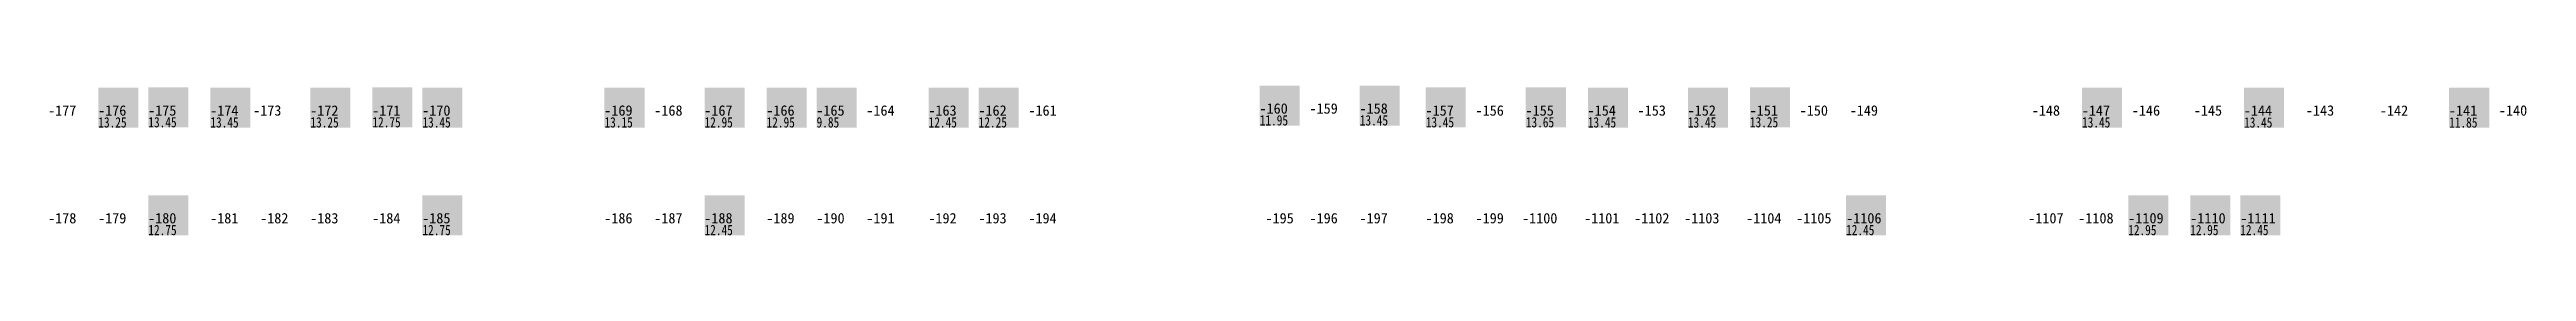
# Model space of a CAD drawing. Header units: millimetres. Extents: x -291287 to 173786, y -607295 to -295550.
# Drawn here: x -265432 to -141630, y -313808 to -306300 of the extents above; entities that cross this region are included whole.
import ezdxf
from ezdxf.enums import TextEntityAlignment as Align

# ---------------------------------------------------------------- set-up
doc = ezdxf.new("R2010")
doc.units = ezdxf.units.MM
doc.header["$LTSCALE"] = 100
for name, color, linetype in [('a_parking_number', 200, 'Continuous'), ('a_parking_price', 221, 'Continuous'), ('a_parking_sales_mark', 180, 'Continuous')]:
    doc.layers.add(name, color=color, linetype=linetype)
doc.styles.add('华文细黑', font='STXIHEI.TTF')
doc.styles.add('黑体', font='simhei.ttf', dxfattribs={"width": 0.8})

msp = doc.modelspace()

# ---------------------------------------------------------------- texts
at = {"layer": 'a_parking_number', "style": '华文细黑'}
for s, p in [('-177', (-264800, -307550, 0)), ('-176', (-262300, -307550, 0)), ('-175', (-259800, -307550, 0)), ('-174', (-256700, -307550, 0)), ('-173', (-254550, -307550, 0)), ('-172', (-251700, -307550, 0)), ('-171', (-248600, -307550, 0)), ('-170', (-246100, -307550, 0)), ('-169', (-237000, -307550, 0)), ('-168', (-234500, -307550, 0)), ('-167', (-232000, -307550, 0)), ('-166', (-228900, -307550, 0)), ('-165', (-226400, -307550, 0)), ('-164', (-223900, -307550, 0)), ('-163', (-220800, -307550, 0)), ('-162', (-218300, -307550, 0)), ('-161', (-215800, -307550, 0)), ('-160', (-204250, -307450, 0)), ('-159', (-201750, -307450, 0)), ('-158', (-199250, -307450, 0)), ('-157', (-195950, -307550, 0)), ('-156', (-193450, -307550, 0)), ('-155', (-190950, -307550, 0)), ('-154', (-187850, -307550, 0)), ('-153', (-185350, -307550, 0)), ('-152', (-182850, -307550, 0)), ('-151', (-179750, -307550, 0)), ('-150', (-177250, -307550, 0)), ('-149', (-174750, -307550, 0)), ('-148', (-165650, -307550, 0)), ('-147', (-163150, -307550, 0)), ('-146', (-160650, -307550, 0)), ('-145', (-157550, -307550, 0)), ('-144', (-155050, -307550, 0)), ('-143', (-151950, -307550, 0)), ('-142', (-148250, -307550, 0)), ('-141', (-144800, -307550, 0)), ('-140', (-142300, -307550, 0)), ('-178', (-264800, -312950, 0)), ('-179', (-262300, -312950, 0)), ('-180', (-259800, -312950, 0)), ('-181', (-256700, -312950, 0)), ('-182', (-254200, -312950, 0)), ('-183', (-251700, -312950, 0)), ('-184', (-248600, -312950, 0)), ('-185', (-246100, -312950, 0)), ('-186', (-237000, -312950, 0)), ('-187', (-234500, -312950, 0)), ('-188', (-232000, -312950, 0)), ('-189', (-228900, -312950, 0)), ('-190', (-226400, -312950, 0)), ('-191', (-223900, -312950, 0)), ('-192', (-220800, -312950, 0)), ('-193', (-218300, -312950, 0)), ('-194', (-215800, -312950, 0)), ('-195', (-203950, -312950, 0)), ('-196', (-201750, -312950, 0)), ('-197', (-199250, -312950, 0)), ('-198', (-195950, -312950, 0)), ('-199', (-193450, -312950, 0)), ('-1100', (-190950, -312950, 0)), ('-1101', (-187850, -312950, 0)), ('-1102', (-185350, -312950, 0)), ('-1103', (-182850, -312950, 0)), ('-1104', (-179750, -312950, 0)), ('-1105', (-177250, -312950, 0)), ('-1106', (-174750, -312950, 0)), ('-1107', (-165650, -312950, 0)), ('-1108', (-163150, -312950, 0)), ('-1109', (-160650, -312950, 0)), ('-1110', (-157550, -312950, 0)), ('-1111', (-155050, -312950, 0))]:
    msp.add_text(s, height=520, dxfattribs=at).set_placement(p, align=Align.MIDDLE)
at = {"layer": 'a_parking_price', "style": '黑体', "width": 0.8}
for s, p in [('13.25', (-262994, -308400)), ('13.45', (-260494, -308394)), ('13.45', (-257394, -308400)), ('13.25', (-252394, -308400)), ('12.75', (-249294, -308394)), ('13.45', (-246794, -308400)), ('13.15', (-237694, -308400)), ('12.95', (-232694, -308400)), ('12.95', (-229594, -308400)), ('9.85', (-227094, -308400)), ('12.45', (-221494, -308400)), ('12.25', (-218994, -308400)), ('11.95', (-204944, -308300)), ('13.45', (-199944, -308300)), ('13.45', (-196644, -308394)), ('13.65', (-191644, -308394)), ('13.45', (-188544, -308400)), ('13.45', (-183544, -308400)), ('13.25', (-180444, -308394)), ('13.45', (-163844, -308400)), ('13.45', (-155744, -308406)), ('11.85', (-145494, -308406)), ('12.75', (-260494, -313800)), ('12.75', (-246794, -313800)), ('12.45', (-232694, -313800)), ('12.45', (-175637, -313800)), ('12.95', (-161537, -313800)), ('12.95', (-158437, -313800)), ('12.45', (-155937, -313800))]:
    msp.add_text(s, height=520, dxfattribs=at).set_placement(p)

# ---------------------------------------------------------------- linework, layer by layer
at = {"layer": 'a_parking_sales_mark'}
for points in [[(-262994, -308400), (-260994, -308400), (-262994, -306400), (-260994, -306400)], [(-260494, -308394), (-258494, -308394), (-260494, -306394), (-258494, -306394)], [(-257394, -308400), (-255394, -308400), (-257394, -306400), (-255394, -306400)], [(-252394, -308400), (-250394, -308400), (-252394, -306400), (-250394, -306400)], [(-249294, -308394), (-247294, -308394), (-249294, -306394), (-247294, -306394)], [(-246794, -308400), (-244794, -308400), (-246794, -306400), (-244794, -306400)], [(-237694, -308400), (-235694, -308400), (-237694, -306400), (-235694, -306400)], [(-232694, -308400), (-230694, -308400), (-232694, -306400), (-230694, -306400)], [(-229594, -308400), (-227594, -308400), (-229594, -306400), (-227594, -306400)], [(-227094, -308400), (-225094, -308400), (-227094, -306400), (-225094, -306400)], [(-221494, -308400), (-219494, -308400), (-221494, -306400), (-219494, -306400)], [(-218994, -308400), (-216994, -308400), (-218994, -306400), (-216994, -306400)], [(-204944, -308300), (-202944, -308300), (-204944, -306300), (-202944, -306300)], [(-199944, -308300), (-197944, -308300), (-199944, -306300), (-197944, -306300)], [(-196644, -308394), (-194644, -308394), (-196644, -306394), (-194644, -306394)], [(-191644, -308394), (-189644, -308394), (-191644, -306394), (-189644, -306394)], [(-188544, -308400), (-186544, -308400), (-188544, -306400), (-186544, -306400)], [(-183544, -308400), (-181544, -308400), (-183544, -306400), (-181544, -306400)], [(-180444, -308394), (-178444, -308394), (-180444, -306394), (-178444, -306394)], [(-163844, -308400), (-161844, -308400), (-163844, -306400), (-161844, -306400)], [(-155744, -308406), (-153744, -308406), (-155744, -306406), (-153744, -306406)], [(-145494, -308406), (-143494, -308406), (-145494, -306406), (-143494, -306406)], [(-260494, -313800), (-258494, -313800), (-260494, -311800), (-258494, -311800)], [(-246794, -313800), (-244794, -313800), (-246794, -311800), (-244794, -311800)], [(-232694, -313800), (-230694, -313800), (-232694, -311800), (-230694, -311800)], [(-175637, -313800), (-173637, -313800), (-175637, -311800), (-173637, -311800)], [(-161537, -313800), (-159537, -313800), (-161537, -311800), (-159537, -311800)], [(-158437, -313800), (-156437, -313800), (-158437, -311800), (-156437, -311800)], [(-155937, -313800), (-153937, -313800), (-155937, -311800), (-153937, -311800)]]:
    msp.add_solid(points, dxfattribs=at)

msp.set_redraw_order([(e.dxf.handle, doc.entitydb.next_handle()) for e in msp.query("TEXT MTEXT ATTDEF DIMENSION ARC_DIMENSION")])  # texts and dimensions are drawn at this point

doc.saveas('drawing.dxf')
